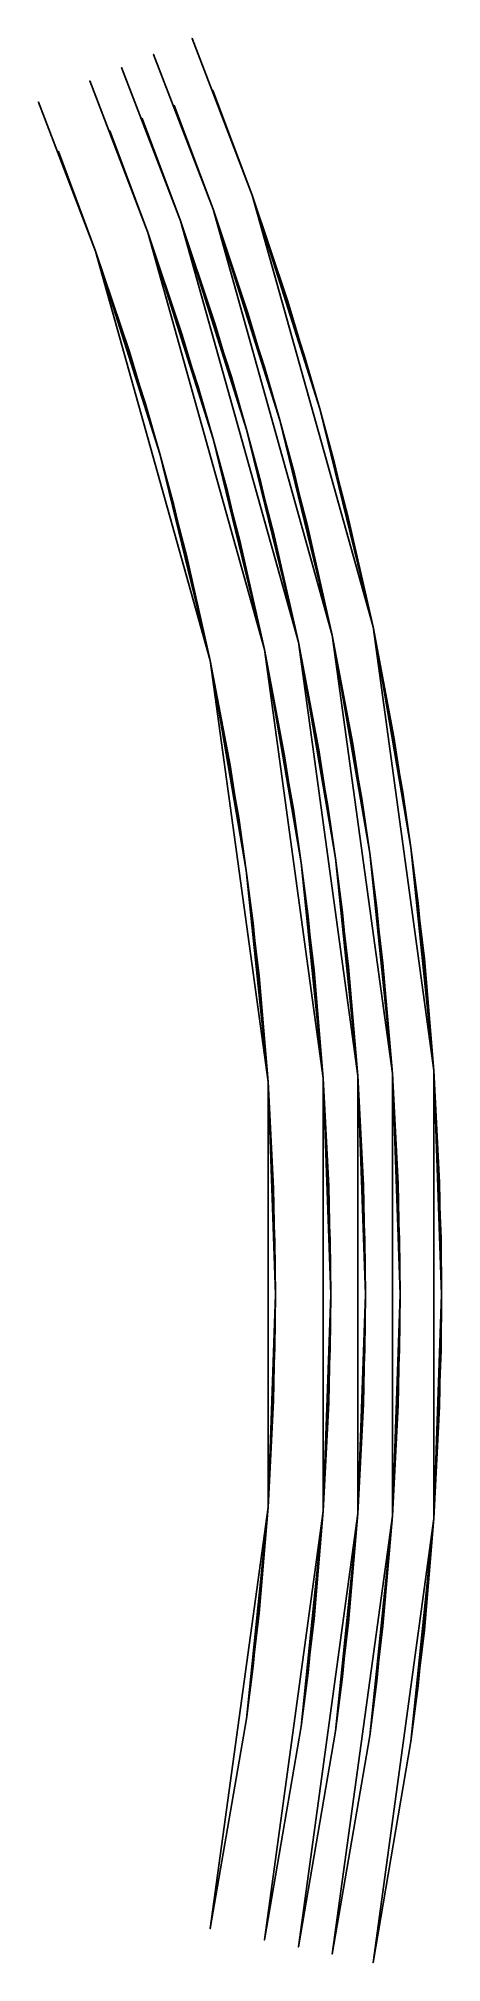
# Model space of a CAD drawing. Extents: x 20.8 to 23.7, y -4.8 to 9.1.
import ezdxf

# ---------------------------------------------------------------- set-up
doc = ezdxf.new("R2010")
doc.units = 0

msp = doc.modelspace()

# ---------------------------------------------------------------- linework, layer by layer
at = {"layer": 'Faces'}
for points in [[(22.309, 7.929, 58.948), (22.685, 6.776, 57.584), (22.309, 7.929, 56.765), (21.874, 9.06, 57.584)], [(22.026, 7.828, 58.948), (22.398, 6.69, 57.584), (22.026, 7.828, 56.765), (21.597, 8.945, 57.584)], [(22.026, 7.828, 58.948), (22.398, 6.69, 57.584), (22.026, 7.828, 56.765), (21.597, 8.945, 57.584)], [(21.555, 7.661, 58.948), (21.919, 6.547, 57.584), (21.555, 7.661, 56.765), (21.135, 8.754, 57.584)], [(21.555, 7.661, 58.948), (21.919, 6.547, 57.584), (21.555, 7.661, 56.765), (21.135, 8.754, 57.584)], [(21.791, 7.744, 58.948), (22.158, 6.619, 57.584), (21.791, 7.744, 56.765), (21.366, 8.85, 57.584)], [(21.791, 7.744, 58.948), (22.158, 6.619, 57.584), (21.791, 7.744, 56.765), (21.366, 8.85, 57.584)], [(22.309, 7.929, 56.765), (22.566, 7.163, 56.219), (22.309, 7.929, 55.674), (22.025, 8.686, 56.219)], [(22.309, 7.929, 55.674), (22.566, 7.163, 55.128), (22.309, 7.929, 54.582), (22.025, 8.686, 55.128)], [(22.309, 7.929, 54.582), (22.566, 7.163, 54.036), (22.309, 7.929, 53.49), (22.025, 8.686, 54.036)], [(21.178, 7.527, 58.948), (21.536, 6.433, 57.584), (21.178, 7.527, 56.765), (20.765, 8.601, 57.584)], [(21.791, 7.744, 56.765), (22.042, 6.996, 56.219), (21.791, 7.744, 55.674), (21.513, 8.484, 56.219)], [(21.791, 7.744, 56.765), (22.042, 6.996, 56.219), (21.791, 7.744, 55.674), (21.513, 8.484, 56.219)], [(21.791, 7.744, 55.674), (22.042, 6.996, 55.128), (21.791, 7.744, 54.582), (21.513, 8.484, 55.128)], [(21.791, 7.744, 55.674), (22.042, 6.996, 55.128), (21.791, 7.744, 54.582), (21.513, 8.484, 55.128)], [(21.791, 7.744, 54.582), (22.042, 6.996, 54.036), (21.791, 7.744, 53.49), (21.513, 8.484, 54.036)], [(21.791, 7.744, 54.582), (22.042, 6.996, 54.036), (21.791, 7.744, 53.49), (21.513, 8.484, 54.036)], [(22.026, 7.828, 56.765), (22.28, 7.072, 56.219), (22.026, 7.828, 55.674), (21.746, 8.576, 56.219)], [(22.026, 7.828, 56.765), (22.28, 7.072, 56.219), (22.026, 7.828, 55.674), (21.746, 8.576, 56.219)], [(22.026, 7.828, 55.674), (22.28, 7.072, 55.128), (22.026, 7.828, 54.582), (21.746, 8.576, 55.128)], [(22.026, 7.828, 55.674), (22.28, 7.072, 55.128), (22.026, 7.828, 54.582), (21.746, 8.576, 55.128)], [(22.026, 7.828, 54.582), (22.28, 7.072, 54.036), (22.026, 7.828, 53.49), (21.746, 8.576, 54.036)], [(22.026, 7.828, 54.582), (22.28, 7.072, 54.036), (22.026, 7.828, 53.49), (21.746, 8.576, 54.036)], [(21.555, 7.661, 56.765), (21.804, 6.921, 56.219), (21.555, 7.661, 55.674), (21.281, 8.393, 56.219)], [(21.555, 7.661, 56.765), (21.804, 6.921, 56.219), (21.555, 7.661, 55.674), (21.281, 8.393, 56.219)], [(21.555, 7.661, 55.674), (21.804, 6.921, 55.128), (21.555, 7.661, 54.582), (21.281, 8.393, 55.128)], [(21.555, 7.661, 55.674), (21.804, 6.921, 55.128), (21.555, 7.661, 54.582), (21.281, 8.393, 55.128)], [(21.555, 7.661, 54.582), (21.804, 6.921, 54.036), (21.555, 7.661, 53.49), (21.281, 8.393, 54.036)], [(21.555, 7.661, 54.582), (21.804, 6.921, 54.036), (21.555, 7.661, 53.49), (21.281, 8.393, 54.036)], [(21.178, 7.527, 56.765), (21.423, 6.8, 56.219), (21.178, 7.527, 55.674), (20.909, 8.246, 56.219)], [(21.178, 7.527, 55.674), (21.423, 6.8, 55.128), (21.178, 7.527, 54.582), (20.909, 8.246, 55.128)], [(21.178, 7.527, 54.582), (21.423, 6.8, 54.036), (21.178, 7.527, 53.49), (20.909, 8.246, 54.036)], [(22.309, 7.929, 56.765), (22.685, 6.776, 57.584), (22.798, 6.388, 57.129), (22.566, 7.163, 56.219)], [(22.309, 7.929, 58.948), (23.181, 4.817, 58.948), (22.798, 6.388, 57.857)], [(22.309, 7.929, 58.948), (22.798, 6.388, 57.857), (22.685, 6.776, 57.584)], [(22.566, 7.163, 56.219), (22.798, 6.388, 55.674), (22.566, 7.163, 55.128), (22.309, 7.929, 55.674)], [(22.566, 7.163, 55.128), (22.798, 6.388, 54.582), (22.566, 7.163, 54.036), (22.309, 7.929, 54.582)], [(22.566, 7.163, 54.036), (22.798, 6.388, 53.49), (22.566, 7.163, 52.944), (22.309, 7.929, 53.49)], [(22.026, 7.828, 56.765), (22.398, 6.69, 57.584), (22.509, 6.307, 57.129), (22.28, 7.072, 56.219)], [(22.026, 7.828, 56.765), (22.398, 6.69, 57.584), (22.509, 6.307, 57.129), (22.28, 7.072, 56.219)], [(22.026, 7.828, 58.948), (22.887, 4.756, 58.948), (22.509, 6.307, 57.857)], [(22.026, 7.828, 58.948), (22.887, 4.756, 58.948), (22.509, 6.307, 57.857)], [(22.026, 7.828, 58.948), (22.509, 6.307, 57.857), (22.398, 6.69, 57.584)], [(22.026, 7.828, 58.948), (22.509, 6.307, 57.857), (22.398, 6.69, 57.584)], [(22.28, 7.072, 56.219), (22.509, 6.307, 55.674), (22.28, 7.072, 55.128), (22.026, 7.828, 55.674)], [(22.28, 7.072, 56.219), (22.509, 6.307, 55.674), (22.28, 7.072, 55.128), (22.026, 7.828, 55.674)], [(22.28, 7.072, 55.128), (22.509, 6.307, 54.582), (22.28, 7.072, 54.036), (22.026, 7.828, 54.582)], [(22.28, 7.072, 55.128), (22.509, 6.307, 54.582), (22.28, 7.072, 54.036), (22.026, 7.828, 54.582)], [(22.28, 7.072, 54.036), (22.509, 6.307, 53.49), (22.28, 7.072, 52.944), (22.026, 7.828, 53.49)], [(22.28, 7.072, 54.036), (22.509, 6.307, 53.49), (22.28, 7.072, 52.944), (22.026, 7.828, 53.49)], [(21.555, 7.661, 56.765), (21.919, 6.547, 57.584), (22.027, 6.172, 57.129), (21.804, 6.921, 56.219)], [(21.555, 7.661, 56.765), (21.919, 6.547, 57.584), (22.027, 6.172, 57.129), (21.804, 6.921, 56.219)], [(21.555, 7.661, 58.948), (22.397, 4.654, 58.948), (22.027, 6.172, 57.857)], [(21.555, 7.661, 58.948), (22.397, 4.654, 58.948), (22.027, 6.172, 57.857)], [(21.555, 7.661, 58.948), (22.027, 6.172, 57.857), (21.919, 6.547, 57.584)], [(21.555, 7.661, 58.948), (22.027, 6.172, 57.857), (21.919, 6.547, 57.584)], [(21.804, 6.921, 56.219), (22.027, 6.172, 55.674), (21.804, 6.921, 55.128), (21.555, 7.661, 55.674)], [(21.804, 6.921, 56.219), (22.027, 6.172, 55.674), (21.804, 6.921, 55.128), (21.555, 7.661, 55.674)], [(21.804, 6.921, 55.128), (22.027, 6.172, 54.582), (21.804, 6.921, 54.036), (21.555, 7.661, 54.582)], [(21.804, 6.921, 55.128), (22.027, 6.172, 54.582), (21.804, 6.921, 54.036), (21.555, 7.661, 54.582)], [(21.804, 6.921, 54.036), (22.027, 6.172, 53.49), (21.804, 6.921, 52.944), (21.555, 7.661, 53.49)], [(21.804, 6.921, 54.036), (22.027, 6.172, 53.49), (21.804, 6.921, 52.944), (21.555, 7.661, 53.49)], [(21.791, 7.744, 56.765), (22.158, 6.619, 57.584), (22.268, 6.239, 57.129), (22.042, 6.996, 56.219)], [(21.791, 7.744, 56.765), (22.158, 6.619, 57.584), (22.268, 6.239, 57.129), (22.042, 6.996, 56.219)], [(21.791, 7.744, 58.948), (22.642, 4.705, 58.948), (22.268, 6.239, 57.857)], [(21.791, 7.744, 58.948), (22.642, 4.705, 58.948), (22.268, 6.239, 57.857)], [(21.791, 7.744, 58.948), (22.268, 6.239, 57.857), (22.158, 6.619, 57.584)], [(21.791, 7.744, 58.948), (22.268, 6.239, 57.857), (22.158, 6.619, 57.584)], [(22.042, 6.996, 56.219), (22.268, 6.239, 55.674), (22.042, 6.996, 55.128), (21.791, 7.744, 55.674)], [(22.042, 6.996, 56.219), (22.268, 6.239, 55.674), (22.042, 6.996, 55.128), (21.791, 7.744, 55.674)], [(22.042, 6.996, 55.128), (22.268, 6.239, 54.582), (22.042, 6.996, 54.036), (21.791, 7.744, 54.582)], [(22.042, 6.996, 55.128), (22.268, 6.239, 54.582), (22.042, 6.996, 54.036), (21.791, 7.744, 54.582)], [(22.042, 6.996, 54.036), (22.268, 6.239, 53.49), (22.042, 6.996, 52.944), (21.791, 7.744, 53.49)], [(22.042, 6.996, 54.036), (22.268, 6.239, 53.49), (22.042, 6.996, 52.944), (21.791, 7.744, 53.49)], [(21.178, 7.527, 56.765), (21.536, 6.433, 57.584), (21.642, 6.064, 57.129), (21.423, 6.8, 56.219)], [(21.178, 7.527, 58.948), (22.006, 4.573, 58.948), (21.642, 6.064, 57.857)], [(21.178, 7.527, 58.948), (21.642, 6.064, 57.857), (21.536, 6.433, 57.584)], [(21.423, 6.8, 56.219), (21.642, 6.064, 55.674), (21.423, 6.8, 55.128), (21.178, 7.527, 55.674)], [(21.423, 6.8, 55.128), (21.642, 6.064, 54.582), (21.423, 6.8, 54.036), (21.178, 7.527, 54.582)], [(21.423, 6.8, 54.036), (21.642, 6.064, 53.49), (21.423, 6.8, 52.944), (21.178, 7.527, 53.49)], [(22.566, 7.163, 56.219), (22.798, 6.388, 57.129), (23.002, 5.606, 56.219), (22.798, 6.388, 55.674)], [(22.798, 6.388, 55.674), (23.002, 5.606, 55.128), (22.798, 6.388, 54.582), (22.566, 7.163, 55.128)], [(22.798, 6.388, 54.582), (23.002, 5.606, 54.036), (22.798, 6.388, 53.49), (22.566, 7.163, 54.036)], [(22.042, 6.996, 56.219), (22.268, 6.239, 57.129), (22.468, 5.476, 56.219), (22.268, 6.239, 55.674)], [(22.042, 6.996, 56.219), (22.268, 6.239, 57.129), (22.468, 5.476, 56.219), (22.268, 6.239, 55.674)], [(22.268, 6.239, 55.674), (22.468, 5.476, 55.128), (22.268, 6.239, 54.582), (22.042, 6.996, 55.128)], [(22.268, 6.239, 55.674), (22.468, 5.476, 55.128), (22.268, 6.239, 54.582), (22.042, 6.996, 55.128)], [(22.268, 6.239, 54.582), (22.468, 5.476, 54.036), (22.268, 6.239, 53.49), (22.042, 6.996, 54.036)], [(22.268, 6.239, 54.582), (22.468, 5.476, 54.036), (22.268, 6.239, 53.49), (22.042, 6.996, 54.036)], [(22.28, 7.072, 56.219), (22.509, 6.307, 57.129), (22.711, 5.535, 56.219), (22.509, 6.307, 55.674)], [(22.28, 7.072, 56.219), (22.509, 6.307, 57.129), (22.711, 5.535, 56.219), (22.509, 6.307, 55.674)], [(22.509, 6.307, 55.674), (22.711, 5.535, 55.128), (22.509, 6.307, 54.582), (22.28, 7.072, 55.128)], [(22.509, 6.307, 55.674), (22.711, 5.535, 55.128), (22.509, 6.307, 54.582), (22.28, 7.072, 55.128)], [(22.509, 6.307, 54.582), (22.711, 5.535, 54.036), (22.509, 6.307, 53.49), (22.28, 7.072, 54.036)], [(22.509, 6.307, 54.582), (22.711, 5.535, 54.036), (22.509, 6.307, 53.49), (22.28, 7.072, 54.036)], [(21.423, 6.8, 56.219), (21.642, 6.064, 57.129), (21.837, 5.322, 56.219), (21.642, 6.064, 55.674)], [(21.642, 6.064, 55.674), (21.837, 5.322, 55.128), (21.642, 6.064, 54.582), (21.423, 6.8, 55.128)], [(21.642, 6.064, 54.582), (21.837, 5.322, 54.036), (21.642, 6.064, 53.49), (21.423, 6.8, 54.036)], [(21.804, 6.921, 56.219), (22.027, 6.172, 57.129), (22.225, 5.417, 56.219), (22.027, 6.172, 55.674)], [(21.804, 6.921, 56.219), (22.027, 6.172, 57.129), (22.225, 5.417, 56.219), (22.027, 6.172, 55.674)], [(22.027, 6.172, 55.674), (22.225, 5.417, 55.128), (22.027, 6.172, 54.582), (21.804, 6.921, 55.128)], [(22.027, 6.172, 55.674), (22.225, 5.417, 55.128), (22.027, 6.172, 54.582), (21.804, 6.921, 55.128)], [(22.027, 6.172, 54.582), (22.225, 5.417, 54.036), (22.027, 6.172, 53.49), (21.804, 6.921, 54.036)], [(22.027, 6.172, 54.582), (22.225, 5.417, 54.036), (22.027, 6.172, 53.49), (21.804, 6.921, 54.036)], [(22.398, 6.69, 57.584), (22.509, 6.307, 57.857), (22.613, 5.921, 57.584), (22.509, 6.307, 57.129)], [(22.398, 6.69, 57.584), (22.509, 6.307, 57.857), (22.613, 5.921, 57.584), (22.509, 6.307, 57.129)], [(22.685, 6.776, 57.584), (22.798, 6.388, 57.857), (22.904, 5.997, 57.584), (22.798, 6.388, 57.129)], [(21.919, 6.547, 57.584), (22.027, 6.172, 57.857), (22.13, 5.795, 57.584), (22.027, 6.172, 57.129)], [(21.919, 6.547, 57.584), (22.027, 6.172, 57.857), (22.13, 5.795, 57.584), (22.027, 6.172, 57.129)], [(22.158, 6.619, 57.584), (22.268, 6.239, 57.857), (22.372, 5.858, 57.584), (22.268, 6.239, 57.129)], [(22.158, 6.619, 57.584), (22.268, 6.239, 57.857), (22.372, 5.858, 57.584), (22.268, 6.239, 57.129)], [(21.536, 6.433, 57.584), (21.642, 6.064, 57.857), (21.743, 5.693, 57.584), (21.642, 6.064, 57.129)], [(22.798, 6.388, 57.129), (22.904, 5.997, 57.584), (23.181, 4.817, 56.765), (23.002, 5.606, 56.219)], [(23.181, 4.817, 58.948), (22.904, 5.997, 57.584), (22.798, 6.388, 57.857)], [(23.002, 5.606, 56.219), (23.181, 4.817, 55.674), (23.002, 5.606, 55.128), (22.798, 6.388, 55.674)], [(23.002, 5.606, 55.128), (23.181, 4.817, 54.582), (23.002, 5.606, 54.036), (22.798, 6.388, 54.582)], [(23.002, 5.606, 54.036), (23.181, 4.817, 53.49), (23.002, 5.606, 52.944), (22.798, 6.388, 53.49)], [(22.509, 6.307, 57.129), (22.613, 5.921, 57.584), (22.887, 4.756, 56.765), (22.711, 5.535, 56.219)], [(22.509, 6.307, 57.129), (22.613, 5.921, 57.584), (22.887, 4.756, 56.765), (22.711, 5.535, 56.219)], [(22.887, 4.756, 58.948), (22.613, 5.921, 57.584), (22.509, 6.307, 57.857)], [(22.887, 4.756, 58.948), (22.613, 5.921, 57.584), (22.509, 6.307, 57.857)], [(22.711, 5.535, 56.219), (22.887, 4.756, 55.674), (22.711, 5.535, 55.128), (22.509, 6.307, 55.674)], [(22.711, 5.535, 56.219), (22.887, 4.756, 55.674), (22.711, 5.535, 55.128), (22.509, 6.307, 55.674)], [(22.711, 5.535, 55.128), (22.887, 4.756, 54.582), (22.711, 5.535, 54.036), (22.509, 6.307, 54.582)], [(22.711, 5.535, 55.128), (22.887, 4.756, 54.582), (22.711, 5.535, 54.036), (22.509, 6.307, 54.582)], [(22.711, 5.535, 54.036), (22.887, 4.756, 53.49), (22.711, 5.535, 52.944), (22.509, 6.307, 53.49)], [(22.711, 5.535, 54.036), (22.887, 4.756, 53.49), (22.711, 5.535, 52.944), (22.509, 6.307, 53.49)], [(22.027, 6.172, 57.129), (22.13, 5.795, 57.584), (22.397, 4.654, 56.765), (22.225, 5.417, 56.219)], [(22.027, 6.172, 57.129), (22.13, 5.795, 57.584), (22.397, 4.654, 56.765), (22.225, 5.417, 56.219)], [(22.397, 4.654, 58.948), (22.13, 5.795, 57.584), (22.027, 6.172, 57.857)], [(22.397, 4.654, 58.948), (22.13, 5.795, 57.584), (22.027, 6.172, 57.857)], [(22.225, 5.417, 56.219), (22.397, 4.654, 55.674), (22.225, 5.417, 55.128), (22.027, 6.172, 55.674)], [(22.225, 5.417, 56.219), (22.397, 4.654, 55.674), (22.225, 5.417, 55.128), (22.027, 6.172, 55.674)], [(22.225, 5.417, 55.128), (22.397, 4.654, 54.582), (22.225, 5.417, 54.036), (22.027, 6.172, 54.582)], [(22.225, 5.417, 55.128), (22.397, 4.654, 54.582), (22.225, 5.417, 54.036), (22.027, 6.172, 54.582)], [(22.225, 5.417, 54.036), (22.397, 4.654, 53.49), (22.225, 5.417, 52.944), (22.027, 6.172, 53.49)], [(22.225, 5.417, 54.036), (22.397, 4.654, 53.49), (22.225, 5.417, 52.944), (22.027, 6.172, 53.49)], [(22.268, 6.239, 57.129), (22.372, 5.858, 57.584), (22.642, 4.705, 56.765), (22.468, 5.476, 56.219)], [(22.268, 6.239, 57.129), (22.372, 5.858, 57.584), (22.642, 4.705, 56.765), (22.468, 5.476, 56.219)], [(22.642, 4.705, 58.948), (22.372, 5.858, 57.584), (22.268, 6.239, 57.857)], [(22.642, 4.705, 58.948), (22.372, 5.858, 57.584), (22.268, 6.239, 57.857)], [(22.468, 5.476, 56.219), (22.642, 4.705, 55.674), (22.468, 5.476, 55.128), (22.268, 6.239, 55.674)], [(22.468, 5.476, 56.219), (22.642, 4.705, 55.674), (22.468, 5.476, 55.128), (22.268, 6.239, 55.674)], [(22.468, 5.476, 55.128), (22.642, 4.705, 54.582), (22.468, 5.476, 54.036), (22.268, 6.239, 54.582)], [(22.468, 5.476, 55.128), (22.642, 4.705, 54.582), (22.468, 5.476, 54.036), (22.268, 6.239, 54.582)], [(22.468, 5.476, 54.036), (22.642, 4.705, 53.49), (22.468, 5.476, 52.944), (22.268, 6.239, 53.49)], [(22.468, 5.476, 54.036), (22.642, 4.705, 53.49), (22.468, 5.476, 52.944), (22.268, 6.239, 53.49)], [(21.642, 6.064, 57.129), (21.743, 5.693, 57.584), (22.006, 4.573, 56.765), (21.837, 5.322, 56.219)], [(22.006, 4.573, 58.948), (21.743, 5.693, 57.584), (21.642, 6.064, 57.857)], [(21.837, 5.322, 56.219), (22.006, 4.573, 55.674), (21.837, 5.322, 55.128), (21.642, 6.064, 55.674)], [(21.837, 5.322, 55.128), (22.006, 4.573, 54.582), (21.837, 5.322, 54.036), (21.642, 6.064, 54.582)], [(21.837, 5.322, 54.036), (22.006, 4.573, 53.49), (21.837, 5.322, 52.944), (21.642, 6.064, 53.49)], [(23.181, 4.817, 58.948), (23.397, 3.624, 57.584), (23.181, 4.817, 56.765), (22.904, 5.997, 57.584)], [(22.642, 4.705, 58.948), (22.853, 3.54, 57.584), (22.642, 4.705, 56.765), (22.372, 5.858, 57.584)], [(22.642, 4.705, 58.948), (22.853, 3.54, 57.584), (22.642, 4.705, 56.765), (22.372, 5.858, 57.584)], [(22.887, 4.756, 58.948), (23.1, 3.578, 57.584), (22.887, 4.756, 56.765), (22.613, 5.921, 57.584)], [(22.887, 4.756, 58.948), (23.1, 3.578, 57.584), (22.887, 4.756, 56.765), (22.613, 5.921, 57.584)], [(22.006, 4.573, 58.948), (22.211, 3.44, 57.584), (22.006, 4.573, 56.765), (21.743, 5.693, 57.584)], [(22.397, 4.654, 58.948), (22.606, 3.502, 57.584), (22.397, 4.654, 56.765), (22.13, 5.795, 57.584)], [(22.397, 4.654, 58.948), (22.606, 3.502, 57.584), (22.397, 4.654, 56.765), (22.13, 5.795, 57.584)], [(23.181, 4.817, 56.765), (23.331, 4.023, 56.219), (23.181, 4.817, 55.674), (23.002, 5.606, 56.219)], [(23.181, 4.817, 55.674), (23.331, 4.023, 55.128), (23.181, 4.817, 54.582), (23.002, 5.606, 55.128)], [(23.181, 4.817, 54.582), (23.331, 4.023, 54.036), (23.181, 4.817, 53.49), (23.002, 5.606, 54.036)], [(22.397, 4.654, 56.765), (22.543, 3.887, 56.219), (22.397, 4.654, 55.674), (22.225, 5.417, 56.219)], [(22.397, 4.654, 56.765), (22.543, 3.887, 56.219), (22.397, 4.654, 55.674), (22.225, 5.417, 56.219)], [(22.397, 4.654, 55.674), (22.543, 3.887, 55.128), (22.397, 4.654, 54.582), (22.225, 5.417, 55.128)], [(22.397, 4.654, 55.674), (22.543, 3.887, 55.128), (22.397, 4.654, 54.582), (22.225, 5.417, 55.128)], [(22.397, 4.654, 54.582), (22.543, 3.887, 54.036), (22.397, 4.654, 53.49), (22.225, 5.417, 54.036)], [(22.397, 4.654, 54.582), (22.543, 3.887, 54.036), (22.397, 4.654, 53.49), (22.225, 5.417, 54.036)], [(22.642, 4.705, 56.765), (22.789, 3.93, 56.219), (22.642, 4.705, 55.674), (22.468, 5.476, 56.219)], [(22.642, 4.705, 56.765), (22.789, 3.93, 56.219), (22.642, 4.705, 55.674), (22.468, 5.476, 56.219)], [(22.642, 4.705, 55.674), (22.789, 3.93, 55.128), (22.642, 4.705, 54.582), (22.468, 5.476, 55.128)], [(22.642, 4.705, 55.674), (22.789, 3.93, 55.128), (22.642, 4.705, 54.582), (22.468, 5.476, 55.128)], [(22.642, 4.705, 54.582), (22.789, 3.93, 54.036), (22.642, 4.705, 53.49), (22.468, 5.476, 54.036)], [(22.642, 4.705, 54.582), (22.789, 3.93, 54.036), (22.642, 4.705, 53.49), (22.468, 5.476, 54.036)], [(22.887, 4.756, 56.765), (23.036, 3.972, 56.219), (22.887, 4.756, 55.674), (22.711, 5.535, 56.219)], [(22.887, 4.756, 56.765), (23.036, 3.972, 56.219), (22.887, 4.756, 55.674), (22.711, 5.535, 56.219)], [(22.887, 4.756, 55.674), (23.036, 3.972, 55.128), (22.887, 4.756, 54.582), (22.711, 5.535, 55.128)], [(22.887, 4.756, 55.674), (23.036, 3.972, 55.128), (22.887, 4.756, 54.582), (22.711, 5.535, 55.128)], [(22.887, 4.756, 54.582), (23.036, 3.972, 54.036), (22.887, 4.756, 53.49), (22.711, 5.535, 54.036)], [(22.887, 4.756, 54.582), (23.036, 3.972, 54.036), (22.887, 4.756, 53.49), (22.711, 5.535, 54.036)], [(22.006, 4.573, 56.765), (22.149, 3.819, 56.219), (22.006, 4.573, 55.674), (21.837, 5.322, 56.219)], [(22.006, 4.573, 55.674), (22.149, 3.819, 55.128), (22.006, 4.573, 54.582), (21.837, 5.322, 55.128)], [(22.006, 4.573, 54.582), (22.149, 3.819, 54.036), (22.006, 4.573, 53.49), (21.837, 5.322, 54.036)], [(22.887, 4.756, 58.948), (23.321, 1.595, 58.948), (23.158, 3.183, 57.857)], [(22.887, 4.756, 58.948), (23.321, 1.595, 58.948), (23.158, 3.183, 57.857)], [(22.887, 4.756, 58.948), (23.158, 3.183, 57.857), (23.1, 3.578, 57.584)], [(22.887, 4.756, 58.948), (23.158, 3.183, 57.857), (23.1, 3.578, 57.584)], [(23.1, 3.578, 57.584), (23.158, 3.183, 57.129), (23.036, 3.972, 56.219), (22.887, 4.756, 56.765)], [(23.1, 3.578, 57.584), (23.158, 3.183, 57.129), (23.036, 3.972, 56.219), (22.887, 4.756, 56.765)], [(23.036, 3.972, 56.219), (23.158, 3.183, 55.674), (23.036, 3.972, 55.128), (22.887, 4.756, 55.674)], [(23.036, 3.972, 56.219), (23.158, 3.183, 55.674), (23.036, 3.972, 55.128), (22.887, 4.756, 55.674)], [(23.036, 3.972, 55.128), (23.158, 3.183, 54.582), (23.036, 3.972, 54.036), (22.887, 4.756, 54.582)], [(23.036, 3.972, 55.128), (23.158, 3.183, 54.582), (23.036, 3.972, 54.036), (22.887, 4.756, 54.582)], [(23.036, 3.972, 54.036), (23.158, 3.183, 53.49), (23.036, 3.972, 52.944), (22.887, 4.756, 53.49)], [(23.036, 3.972, 54.036), (23.158, 3.183, 53.49), (23.036, 3.972, 52.944), (22.887, 4.756, 53.49)], [(23.181, 4.817, 58.948), (23.621, 1.616, 58.948), (23.455, 3.224, 57.857)], [(23.181, 4.817, 58.948), (23.455, 3.224, 57.857), (23.397, 3.624, 57.584)], [(23.397, 3.624, 57.584), (23.455, 3.224, 57.129), (23.331, 4.023, 56.219), (23.181, 4.817, 56.765)], [(23.331, 4.023, 56.219), (23.455, 3.224, 55.674), (23.331, 4.023, 55.128), (23.181, 4.817, 55.674)], [(23.331, 4.023, 55.128), (23.455, 3.224, 54.582), (23.331, 4.023, 54.036), (23.181, 4.817, 54.582)], [(23.331, 4.023, 54.036), (23.455, 3.224, 53.49), (23.331, 4.023, 52.944), (23.181, 4.817, 53.49)], [(22.397, 4.654, 58.948), (22.822, 1.561, 58.948), (22.663, 3.115, 57.857)], [(22.397, 4.654, 58.948), (22.822, 1.561, 58.948), (22.663, 3.115, 57.857)], [(22.397, 4.654, 58.948), (22.663, 3.115, 57.857), (22.606, 3.502, 57.584)], [(22.397, 4.654, 58.948), (22.663, 3.115, 57.857), (22.606, 3.502, 57.584)], [(22.606, 3.502, 57.584), (22.663, 3.115, 57.129), (22.543, 3.887, 56.219), (22.397, 4.654, 56.765)], [(22.606, 3.502, 57.584), (22.663, 3.115, 57.129), (22.543, 3.887, 56.219), (22.397, 4.654, 56.765)], [(22.543, 3.887, 56.219), (22.663, 3.115, 55.674), (22.543, 3.887, 55.128), (22.397, 4.654, 55.674)], [(22.543, 3.887, 56.219), (22.663, 3.115, 55.674), (22.543, 3.887, 55.128), (22.397, 4.654, 55.674)], [(22.543, 3.887, 55.128), (22.663, 3.115, 54.582), (22.543, 3.887, 54.036), (22.397, 4.654, 54.582)], [(22.543, 3.887, 55.128), (22.663, 3.115, 54.582), (22.543, 3.887, 54.036), (22.397, 4.654, 54.582)], [(22.543, 3.887, 54.036), (22.663, 3.115, 53.49), (22.543, 3.887, 52.944), (22.397, 4.654, 53.49)], [(22.543, 3.887, 54.036), (22.663, 3.115, 53.49), (22.543, 3.887, 52.944), (22.397, 4.654, 53.49)], [(22.642, 4.705, 58.948), (23.072, 1.578, 58.948), (22.91, 3.149, 57.857)], [(22.642, 4.705, 58.948), (23.072, 1.578, 58.948), (22.91, 3.149, 57.857)], [(22.642, 4.705, 58.948), (22.91, 3.149, 57.857), (22.853, 3.54, 57.584)], [(22.642, 4.705, 58.948), (22.91, 3.149, 57.857), (22.853, 3.54, 57.584)], [(22.853, 3.54, 57.584), (22.91, 3.149, 57.129), (22.789, 3.93, 56.219), (22.642, 4.705, 56.765)], [(22.853, 3.54, 57.584), (22.91, 3.149, 57.129), (22.789, 3.93, 56.219), (22.642, 4.705, 56.765)], [(22.789, 3.93, 56.219), (22.91, 3.149, 55.674), (22.789, 3.93, 55.128), (22.642, 4.705, 55.674)], [(22.789, 3.93, 56.219), (22.91, 3.149, 55.674), (22.789, 3.93, 55.128), (22.642, 4.705, 55.674)], [(22.789, 3.93, 55.128), (22.91, 3.149, 54.582), (22.789, 3.93, 54.036), (22.642, 4.705, 54.582)], [(22.789, 3.93, 55.128), (22.91, 3.149, 54.582), (22.789, 3.93, 54.036), (22.642, 4.705, 54.582)], [(22.789, 3.93, 54.036), (22.91, 3.149, 53.49), (22.789, 3.93, 52.944), (22.642, 4.705, 53.49)], [(22.789, 3.93, 54.036), (22.91, 3.149, 53.49), (22.789, 3.93, 52.944), (22.642, 4.705, 53.49)], [(22.006, 4.573, 58.948), (22.423, 1.534, 58.948), (22.266, 3.06, 57.857)], [(22.006, 4.573, 58.948), (22.266, 3.06, 57.857), (22.211, 3.44, 57.584)], [(22.211, 3.44, 57.584), (22.266, 3.06, 57.129), (22.149, 3.819, 56.219), (22.006, 4.573, 56.765)], [(22.149, 3.819, 56.219), (22.266, 3.06, 55.674), (22.149, 3.819, 55.128), (22.006, 4.573, 55.674)], [(22.149, 3.819, 55.128), (22.266, 3.06, 54.582), (22.149, 3.819, 54.036), (22.006, 4.573, 54.582)], [(22.149, 3.819, 54.036), (22.266, 3.06, 53.49), (22.149, 3.819, 52.944), (22.006, 4.573, 53.49)], [(22.543, 3.887, 56.219), (22.663, 3.115, 57.129), (22.756, 2.34, 56.219), (22.663, 3.115, 55.674)], [(22.543, 3.887, 56.219), (22.663, 3.115, 57.129), (22.756, 2.34, 56.219), (22.663, 3.115, 55.674)], [(22.663, 3.115, 55.674), (22.756, 2.34, 55.128), (22.663, 3.115, 54.582), (22.543, 3.887, 55.128)], [(22.663, 3.115, 55.674), (22.756, 2.34, 55.128), (22.663, 3.115, 54.582), (22.543, 3.887, 55.128)], [(22.663, 3.115, 54.582), (22.756, 2.34, 54.036), (22.663, 3.115, 53.49), (22.543, 3.887, 54.036)], [(22.663, 3.115, 54.582), (22.756, 2.34, 54.036), (22.663, 3.115, 53.49), (22.543, 3.887, 54.036)], [(22.789, 3.93, 56.219), (22.91, 3.149, 57.129), (23.005, 2.365, 56.219), (22.91, 3.149, 55.674)], [(22.789, 3.93, 56.219), (22.91, 3.149, 57.129), (23.005, 2.365, 56.219), (22.91, 3.149, 55.674)], [(22.91, 3.149, 55.674), (23.005, 2.365, 55.128), (22.91, 3.149, 54.582), (22.789, 3.93, 55.128)], [(22.91, 3.149, 55.674), (23.005, 2.365, 55.128), (22.91, 3.149, 54.582), (22.789, 3.93, 55.128)], [(22.91, 3.149, 54.582), (23.005, 2.365, 54.036), (22.91, 3.149, 53.49), (22.789, 3.93, 54.036)], [(22.91, 3.149, 54.582), (23.005, 2.365, 54.036), (22.91, 3.149, 53.49), (22.789, 3.93, 54.036)], [(23.036, 3.972, 56.219), (23.158, 3.183, 57.129), (23.253, 2.391, 56.219), (23.158, 3.183, 55.674)], [(23.036, 3.972, 56.219), (23.158, 3.183, 57.129), (23.253, 2.391, 56.219), (23.158, 3.183, 55.674)], [(23.158, 3.183, 55.674), (23.253, 2.391, 55.128), (23.158, 3.183, 54.582), (23.036, 3.972, 55.128)], [(23.158, 3.183, 55.674), (23.253, 2.391, 55.128), (23.158, 3.183, 54.582), (23.036, 3.972, 55.128)], [(23.158, 3.183, 54.582), (23.253, 2.391, 54.036), (23.158, 3.183, 53.49), (23.036, 3.972, 54.036)], [(23.158, 3.183, 54.582), (23.253, 2.391, 54.036), (23.158, 3.183, 53.49), (23.036, 3.972, 54.036)], [(23.331, 4.023, 56.219), (23.455, 3.224, 57.129), (23.552, 2.422, 56.219), (23.455, 3.224, 55.674)], [(23.455, 3.224, 55.674), (23.552, 2.422, 55.128), (23.455, 3.224, 54.582), (23.331, 4.023, 55.128)], [(23.455, 3.224, 54.582), (23.552, 2.422, 54.036), (23.455, 3.224, 53.49), (23.331, 4.023, 54.036)], [(22.149, 3.819, 56.219), (22.266, 3.06, 57.129), (22.358, 2.299, 56.219), (22.266, 3.06, 55.674)], [(22.266, 3.06, 55.674), (22.358, 2.299, 55.128), (22.266, 3.06, 54.582), (22.149, 3.819, 55.128)], [(22.266, 3.06, 54.582), (22.358, 2.299, 54.036), (22.266, 3.06, 53.49), (22.149, 3.819, 54.036)], [(23.397, 3.624, 57.584), (23.455, 3.224, 57.857), (23.507, 2.823, 57.584), (23.455, 3.224, 57.129)], [(22.606, 3.502, 57.584), (22.663, 3.115, 57.857), (22.713, 2.727, 57.584), (22.663, 3.115, 57.129)], [(22.606, 3.502, 57.584), (22.663, 3.115, 57.857), (22.713, 2.727, 57.584), (22.663, 3.115, 57.129)], [(22.853, 3.54, 57.584), (22.91, 3.149, 57.857), (22.961, 2.757, 57.584), (22.91, 3.149, 57.129)], [(22.853, 3.54, 57.584), (22.91, 3.149, 57.857), (22.961, 2.757, 57.584), (22.91, 3.149, 57.129)], [(23.1, 3.578, 57.584), (23.158, 3.183, 57.857), (23.209, 2.787, 57.584), (23.158, 3.183, 57.129)], [(23.1, 3.578, 57.584), (23.158, 3.183, 57.857), (23.209, 2.787, 57.584), (23.158, 3.183, 57.129)], [(22.211, 3.44, 57.584), (22.266, 3.06, 57.857), (22.315, 2.68, 57.584), (22.266, 3.06, 57.129)], [(23.621, 1.616, 58.948), (23.507, 2.823, 57.584), (23.455, 3.224, 57.857)], [(23.455, 3.224, 57.129), (23.507, 2.823, 57.584), (23.621, 1.616, 56.765), (23.552, 2.422, 56.219)], [(23.552, 2.422, 56.219), (23.621, 1.616, 55.674), (23.552, 2.422, 55.128), (23.455, 3.224, 55.674)], [(23.552, 2.422, 55.128), (23.621, 1.616, 54.582), (23.552, 2.422, 54.036), (23.455, 3.224, 54.582)], [(23.552, 2.422, 54.036), (23.621, 1.616, 53.49), (23.552, 2.422, 52.944), (23.455, 3.224, 53.49)], [(22.423, 1.534, 58.948), (22.315, 2.68, 57.584), (22.266, 3.06, 57.857)], [(22.266, 3.06, 57.129), (22.315, 2.68, 57.584), (22.423, 1.534, 56.765), (22.358, 2.299, 56.219)], [(22.358, 2.299, 56.219), (22.423, 1.534, 55.674), (22.358, 2.299, 55.128), (22.266, 3.06, 55.674)], [(22.358, 2.299, 55.128), (22.423, 1.534, 54.582), (22.358, 2.299, 54.036), (22.266, 3.06, 54.582)], [(22.358, 2.299, 54.036), (22.423, 1.534, 53.49), (22.358, 2.299, 52.944), (22.266, 3.06, 53.49)], [(22.822, 1.561, 58.948), (22.713, 2.727, 57.584), (22.663, 3.115, 57.857)], [(22.822, 1.561, 58.948), (22.713, 2.727, 57.584), (22.663, 3.115, 57.857)], [(22.663, 3.115, 57.129), (22.713, 2.727, 57.584), (22.822, 1.561, 56.765), (22.756, 2.34, 56.219)], [(22.663, 3.115, 57.129), (22.713, 2.727, 57.584), (22.822, 1.561, 56.765), (22.756, 2.34, 56.219)], [(22.756, 2.34, 56.219), (22.822, 1.561, 55.674), (22.756, 2.34, 55.128), (22.663, 3.115, 55.674)], [(22.756, 2.34, 56.219), (22.822, 1.561, 55.674), (22.756, 2.34, 55.128), (22.663, 3.115, 55.674)], [(22.756, 2.34, 55.128), (22.822, 1.561, 54.582), (22.756, 2.34, 54.036), (22.663, 3.115, 54.582)], [(22.756, 2.34, 55.128), (22.822, 1.561, 54.582), (22.756, 2.34, 54.036), (22.663, 3.115, 54.582)], [(22.756, 2.34, 54.036), (22.822, 1.561, 53.49), (22.756, 2.34, 52.944), (22.663, 3.115, 53.49)], [(22.756, 2.34, 54.036), (22.822, 1.561, 53.49), (22.756, 2.34, 52.944), (22.663, 3.115, 53.49)], [(23.072, 1.578, 58.948), (22.961, 2.757, 57.584), (22.91, 3.149, 57.857)], [(23.072, 1.578, 58.948), (22.961, 2.757, 57.584), (22.91, 3.149, 57.857)], [(22.91, 3.149, 57.129), (22.961, 2.757, 57.584), (23.072, 1.578, 56.765), (23.005, 2.365, 56.219)], [(22.91, 3.149, 57.129), (22.961, 2.757, 57.584), (23.072, 1.578, 56.765), (23.005, 2.365, 56.219)], [(23.005, 2.365, 56.219), (23.072, 1.578, 55.674), (23.005, 2.365, 55.128), (22.91, 3.149, 55.674)], [(23.005, 2.365, 56.219), (23.072, 1.578, 55.674), (23.005, 2.365, 55.128), (22.91, 3.149, 55.674)], [(23.005, 2.365, 55.128), (23.072, 1.578, 54.582), (23.005, 2.365, 54.036), (22.91, 3.149, 54.582)], [(23.005, 2.365, 55.128), (23.072, 1.578, 54.582), (23.005, 2.365, 54.036), (22.91, 3.149, 54.582)], [(23.005, 2.365, 54.036), (23.072, 1.578, 53.49), (23.005, 2.365, 52.944), (22.91, 3.149, 53.49)], [(23.005, 2.365, 54.036), (23.072, 1.578, 53.49), (23.005, 2.365, 52.944), (22.91, 3.149, 53.49)], [(23.321, 1.595, 58.948), (23.209, 2.787, 57.584), (23.158, 3.183, 57.857)], [(23.321, 1.595, 58.948), (23.209, 2.787, 57.584), (23.158, 3.183, 57.857)], [(23.158, 3.183, 57.129), (23.209, 2.787, 57.584), (23.321, 1.595, 56.765), (23.253, 2.391, 56.219)], [(23.158, 3.183, 57.129), (23.209, 2.787, 57.584), (23.321, 1.595, 56.765), (23.253, 2.391, 56.219)], [(23.253, 2.391, 56.219), (23.321, 1.595, 55.674), (23.253, 2.391, 55.128), (23.158, 3.183, 55.674)], [(23.253, 2.391, 56.219), (23.321, 1.595, 55.674), (23.253, 2.391, 55.128), (23.158, 3.183, 55.674)], [(23.253, 2.391, 55.128), (23.321, 1.595, 54.582), (23.253, 2.391, 54.036), (23.158, 3.183, 54.582)], [(23.253, 2.391, 55.128), (23.321, 1.595, 54.582), (23.253, 2.391, 54.036), (23.158, 3.183, 54.582)], [(23.253, 2.391, 54.036), (23.321, 1.595, 53.49), (23.253, 2.391, 52.944), (23.158, 3.183, 53.49)], [(23.253, 2.391, 54.036), (23.321, 1.595, 53.49), (23.253, 2.391, 52.944), (23.158, 3.183, 53.49)], [(23.321, 1.595, 58.948), (23.372, 0.399, 57.584), (23.321, 1.595, 56.765), (23.209, 2.787, 57.584)], [(23.321, 1.595, 58.948), (23.372, 0.399, 57.584), (23.321, 1.595, 56.765), (23.209, 2.787, 57.584)], [(23.621, 1.616, 58.948), (23.672, 0.404, 57.584), (23.621, 1.616, 56.765), (23.507, 2.823, 57.584)], [(22.423, 1.534, 58.948), (22.473, 0.384, 57.584), (22.423, 1.534, 56.765), (22.315, 2.68, 57.584)], [(22.822, 1.561, 58.948), (22.872, 0.391, 57.584), (22.822, 1.561, 56.765), (22.713, 2.727, 57.584)], [(22.822, 1.561, 58.948), (22.872, 0.391, 57.584), (22.822, 1.561, 56.765), (22.713, 2.727, 57.584)], [(23.072, 1.578, 58.948), (23.122, 0.395, 57.584), (23.072, 1.578, 56.765), (22.961, 2.757, 57.584)], [(23.072, 1.578, 58.948), (23.122, 0.395, 57.584), (23.072, 1.578, 56.765), (22.961, 2.757, 57.584)], [(23.072, 1.578, 56.765), (23.112, 0.79, 56.219), (23.072, 1.578, 55.674), (23.005, 2.365, 56.219)], [(23.072, 1.578, 56.765), (23.112, 0.79, 56.219), (23.072, 1.578, 55.674), (23.005, 2.365, 56.219)], [(23.072, 1.578, 55.674), (23.112, 0.79, 55.128), (23.072, 1.578, 54.582), (23.005, 2.365, 55.128)], [(23.072, 1.578, 55.674), (23.112, 0.79, 55.128), (23.072, 1.578, 54.582), (23.005, 2.365, 55.128)], [(23.072, 1.578, 54.582), (23.112, 0.79, 54.036), (23.072, 1.578, 53.49), (23.005, 2.365, 54.036)], [(23.072, 1.578, 54.582), (23.112, 0.79, 54.036), (23.072, 1.578, 53.49), (23.005, 2.365, 54.036)], [(23.321, 1.595, 56.765), (23.362, 0.799, 56.219), (23.321, 1.595, 55.674), (23.253, 2.391, 56.219)], [(23.321, 1.595, 56.765), (23.362, 0.799, 56.219), (23.321, 1.595, 55.674), (23.253, 2.391, 56.219)], [(23.321, 1.595, 55.674), (23.362, 0.799, 55.128), (23.321, 1.595, 54.582), (23.253, 2.391, 55.128)], [(23.321, 1.595, 55.674), (23.362, 0.799, 55.128), (23.321, 1.595, 54.582), (23.253, 2.391, 55.128)], [(23.321, 1.595, 54.582), (23.362, 0.799, 54.036), (23.321, 1.595, 53.49), (23.253, 2.391, 54.036)], [(23.321, 1.595, 54.582), (23.362, 0.799, 54.036), (23.321, 1.595, 53.49), (23.253, 2.391, 54.036)], [(23.621, 1.616, 56.765), (23.662, 0.809, 56.219), (23.621, 1.616, 55.674), (23.552, 2.422, 56.219)], [(23.621, 1.616, 55.674), (23.662, 0.809, 55.128), (23.621, 1.616, 54.582), (23.552, 2.422, 55.128)], [(23.621, 1.616, 54.582), (23.662, 0.809, 54.036), (23.621, 1.616, 53.49), (23.552, 2.422, 54.036)], [(22.423, 1.534, 56.765), (22.463, 0.768, 56.219), (22.423, 1.534, 55.674), (22.358, 2.299, 56.219)], [(22.423, 1.534, 55.674), (22.463, 0.768, 55.128), (22.423, 1.534, 54.582), (22.358, 2.299, 55.128)], [(22.423, 1.534, 54.582), (22.463, 0.768, 54.036), (22.423, 1.534, 53.49), (22.358, 2.299, 54.036)], [(22.822, 1.561, 56.765), (22.862, 0.782, 56.219), (22.822, 1.561, 55.674), (22.756, 2.34, 56.219)], [(22.822, 1.561, 56.765), (22.862, 0.782, 56.219), (22.822, 1.561, 55.674), (22.756, 2.34, 56.219)], [(22.822, 1.561, 55.674), (22.862, 0.782, 55.128), (22.822, 1.561, 54.582), (22.756, 2.34, 55.128)], [(22.822, 1.561, 55.674), (22.862, 0.782, 55.128), (22.822, 1.561, 54.582), (22.756, 2.34, 55.128)], [(22.822, 1.561, 54.582), (22.862, 0.782, 54.036), (22.822, 1.561, 53.49), (22.756, 2.34, 54.036)], [(22.822, 1.561, 54.582), (22.862, 0.782, 54.036), (22.822, 1.561, 53.49), (22.756, 2.34, 54.036)], [(22.423, 1.534, 56.765), (22.473, 0.384, 57.584), (22.476, 0, 57.129), (22.463, 0.768, 56.219)], [(22.423, 1.534, 58.948), (22.423, -1.533, 58.948), (22.476, 0, 57.857)], [(22.423, 1.534, 58.948), (22.476, 0, 57.857), (22.473, 0.384, 57.584)], [(22.463, 0.768, 56.219), (22.476, 0, 55.673), (22.463, 0.768, 55.128), (22.423, 1.534, 55.673)], [(22.463, 0.768, 55.128), (22.476, 0, 54.582), (22.463, 0.768, 54.036), (22.423, 1.534, 54.582)], [(22.463, 0.768, 54.036), (22.476, 0, 53.49), (22.463, 0.768, 52.944), (22.423, 1.534, 53.49)], [(22.822, 1.561, 56.765), (22.872, 0.391, 57.584), (22.876, 0, 57.129), (22.862, 0.782, 56.219)], [(22.822, 1.561, 56.765), (22.872, 0.391, 57.584), (22.876, 0, 57.129), (22.862, 0.782, 56.219)], [(22.822, 1.561, 58.948), (22.822, -1.561, 58.948), (22.876, 0, 57.857)], [(22.822, 1.561, 58.948), (22.822, -1.561, 58.948), (22.876, 0, 57.857)], [(22.822, 1.561, 58.948), (22.876, 0, 57.857), (22.872, 0.391, 57.584)], [(22.822, 1.561, 58.948), (22.876, 0, 57.857), (22.872, 0.391, 57.584)], [(22.862, 0.782, 56.219), (22.876, 0, 55.673), (22.862, 0.782, 55.128), (22.822, 1.561, 55.673)], [(22.862, 0.782, 56.219), (22.876, 0, 55.673), (22.862, 0.782, 55.128), (22.822, 1.561, 55.673)], [(22.862, 0.782, 55.128), (22.876, 0, 54.582), (22.862, 0.782, 54.036), (22.822, 1.561, 54.582)], [(22.862, 0.782, 55.128), (22.876, 0, 54.582), (22.862, 0.782, 54.036), (22.822, 1.561, 54.582)], [(22.862, 0.782, 54.036), (22.876, 0, 53.49), (22.862, 0.782, 52.944), (22.822, 1.561, 53.49)], [(22.862, 0.782, 54.036), (22.876, 0, 53.49), (22.862, 0.782, 52.944), (22.822, 1.561, 53.49)], [(23.072, 1.579, 56.765), (23.122, 0.395, 57.584), (23.126, 0, 57.129), (23.112, 0.79, 56.219)], [(23.072, 1.579, 56.765), (23.122, 0.395, 57.584), (23.126, 0, 57.129), (23.112, 0.79, 56.219)], [(23.072, 1.579, 58.948), (23.072, -1.578, 58.948), (23.126, 0, 57.857)], [(23.072, 1.579, 58.948), (23.072, -1.578, 58.948), (23.126, 0, 57.857)], [(23.072, 1.579, 58.948), (23.126, 0, 57.857), (23.122, 0.395, 57.584)], [(23.072, 1.579, 58.948), (23.126, 0, 57.857), (23.122, 0.395, 57.584)], [(23.112, 0.79, 56.219), (23.126, 0, 55.673), (23.112, 0.79, 55.128), (23.072, 1.579, 55.673)], [(23.112, 0.79, 56.219), (23.126, 0, 55.673), (23.112, 0.79, 55.128), (23.072, 1.579, 55.673)], [(23.112, 0.79, 55.128), (23.126, 0, 54.582), (23.112, 0.79, 54.036), (23.072, 1.579, 54.582)], [(23.112, 0.79, 55.128), (23.126, 0, 54.582), (23.112, 0.79, 54.036), (23.072, 1.579, 54.582)], [(23.112, 0.79, 54.036), (23.126, 0, 53.49), (23.112, 0.79, 52.944), (23.072, 1.579, 53.49)], [(23.112, 0.79, 54.036), (23.126, 0, 53.49), (23.112, 0.79, 52.944), (23.072, 1.579, 53.49)], [(23.321, 1.596, 56.765), (23.372, 0.4, 57.584), (23.376, 0, 57.129), (23.362, 0.799, 56.219)], [(23.321, 1.596, 56.765), (23.372, 0.4, 57.584), (23.376, 0, 57.129), (23.362, 0.799, 56.219)], [(23.321, 1.596, 58.948), (23.321, -1.595, 58.948), (23.376, 0, 57.857)], [(23.321, 1.596, 58.948), (23.321, -1.595, 58.948), (23.376, 0, 57.857)], [(23.321, 1.596, 58.948), (23.376, 0, 57.857), (23.372, 0.4, 57.584)], [(23.321, 1.596, 58.948), (23.376, 0, 57.857), (23.372, 0.4, 57.584)], [(23.362, 0.799, 56.219), (23.376, 0, 55.673), (23.362, 0.799, 55.128), (23.321, 1.596, 55.673)], [(23.362, 0.799, 56.219), (23.376, 0, 55.673), (23.362, 0.799, 55.128), (23.321, 1.596, 55.673)], [(23.362, 0.799, 55.128), (23.376, 0, 54.582), (23.362, 0.799, 54.036), (23.321, 1.596, 54.582)], [(23.362, 0.799, 55.128), (23.376, 0, 54.582), (23.362, 0.799, 54.036), (23.321, 1.596, 54.582)], [(23.362, 0.799, 54.036), (23.376, 0, 53.49), (23.362, 0.799, 52.944), (23.321, 1.596, 53.49)], [(23.362, 0.799, 54.036), (23.376, 0, 53.49), (23.362, 0.799, 52.944), (23.321, 1.596, 53.49)], [(23.621, 1.616, 56.765), (23.672, 0.405, 57.584), (23.676, 0, 57.129), (23.662, 0.809, 56.219)], [(23.621, 1.616, 58.948), (23.621, -1.615, 58.948), (23.676, 0, 57.857)], [(23.621, 1.616, 58.948), (23.676, 0, 57.857), (23.672, 0.405, 57.584)], [(23.662, 0.809, 56.219), (23.676, 0, 55.673), (23.662, 0.809, 55.128), (23.621, 1.616, 55.673)], [(23.662, 0.809, 55.128), (23.676, 0, 54.582), (23.662, 0.809, 54.036), (23.621, 1.616, 54.582)], [(23.662, 0.809, 54.036), (23.676, 0, 53.49), (23.662, 0.809, 52.944), (23.621, 1.616, 53.49)], [(22.463, 0.768, 56.219), (22.476, 0, 57.129), (22.463, -0.766, 56.219), (22.476, 0, 55.674)], [(22.476, 0, 55.673), (22.463, -0.766, 55.128), (22.476, 0, 54.582), (22.463, 0.768, 55.128)], [(22.476, 0, 54.582), (22.463, -0.766, 54.036), (22.476, 0, 53.49), (22.463, 0.768, 54.036)], [(22.862, 0.782, 56.219), (22.876, 0, 57.129), (22.862, -0.78, 56.219), (22.876, 0, 55.674)], [(22.862, 0.782, 56.219), (22.876, 0, 57.129), (22.862, -0.78, 56.219), (22.876, 0, 55.674)], [(22.876, 0, 55.673), (22.862, -0.78, 55.128), (22.876, 0, 54.582), (22.862, 0.782, 55.128)], [(22.876, 0, 55.673), (22.862, -0.78, 55.128), (22.876, 0, 54.582), (22.862, 0.782, 55.128)], [(22.876, 0, 54.582), (22.862, -0.78, 54.036), (22.876, 0, 53.49), (22.862, 0.782, 54.036)], [(22.876, 0, 54.582), (22.862, -0.78, 54.036), (22.876, 0, 53.49), (22.862, 0.782, 54.036)], [(23.112, 0.79, 56.219), (23.126, 0, 57.129), (23.112, -0.789, 56.219), (23.126, 0, 55.674)], [(23.112, 0.79, 56.219), (23.126, 0, 57.129), (23.112, -0.789, 56.219), (23.126, 0, 55.674)], [(23.126, 0, 55.673), (23.112, -0.789, 55.128), (23.126, 0, 54.582), (23.112, 0.79, 55.128)], [(23.126, 0, 55.673), (23.112, -0.789, 55.128), (23.126, 0, 54.582), (23.112, 0.79, 55.128)], [(23.126, 0, 54.582), (23.112, -0.789, 54.036), (23.126, 0, 53.49), (23.112, 0.79, 54.036)], [(23.126, 0, 54.582), (23.112, -0.789, 54.036), (23.126, 0, 53.49), (23.112, 0.79, 54.036)], [(23.362, 0.799, 56.219), (23.376, 0, 57.129), (23.362, -0.797, 56.219), (23.376, 0, 55.674)], [(23.362, 0.799, 56.219), (23.376, 0, 57.129), (23.362, -0.797, 56.219), (23.376, 0, 55.674)], [(23.376, 0, 55.673), (23.362, -0.797, 55.128), (23.376, 0, 54.582), (23.362, 0.799, 55.128)], [(23.376, 0, 55.673), (23.362, -0.797, 55.128), (23.376, 0, 54.582), (23.362, 0.799, 55.128)], [(23.376, 0, 54.582), (23.362, -0.797, 54.036), (23.376, 0, 53.49), (23.362, 0.799, 54.036)], [(23.376, 0, 54.582), (23.362, -0.797, 54.036), (23.376, 0, 53.49), (23.362, 0.799, 54.036)], [(23.662, 0.809, 56.219), (23.676, 0, 57.129), (23.662, -0.807, 56.219), (23.676, 0, 55.674)], [(23.676, 0, 55.673), (23.662, -0.807, 55.128), (23.676, 0, 54.582), (23.662, 0.809, 55.128)], [(23.676, 0, 54.582), (23.662, -0.807, 54.036), (23.676, 0, 53.49), (23.662, 0.809, 54.036)], [(22.473, 0.384, 57.584), (22.476, 0, 57.857), (22.473, -0.384, 57.584), (22.476, 0, 57.129)], [(22.872, 0.391, 57.584), (22.876, 0, 57.857), (22.872, -0.39, 57.584), (22.876, 0, 57.129)], [(22.872, 0.391, 57.584), (22.876, 0, 57.857), (22.872, -0.39, 57.584), (22.876, 0, 57.129)], [(23.122, 0.395, 57.584), (23.126, 0, 57.857), (23.122, -0.395, 57.584), (23.126, 0, 57.129)], [(23.122, 0.395, 57.584), (23.126, 0, 57.857), (23.122, -0.395, 57.584), (23.126, 0, 57.129)], [(23.372, 0.4, 57.584), (23.376, 0, 57.857), (23.372, -0.399, 57.584), (23.376, 0, 57.129)], [(23.372, 0.4, 57.584), (23.376, 0, 57.857), (23.372, -0.399, 57.584), (23.376, 0, 57.129)], [(23.672, 0.405, 57.584), (23.676, 0, 57.857), (23.672, -0.404, 57.584), (23.676, 0, 57.129)], [(22.476, 0, 57.129), (22.473, -0.384, 57.584), (22.423, -1.533, 56.765), (22.463, -0.766, 56.219)], [(22.423, -1.533, 58.948), (22.473, -0.384, 57.584), (22.476, 0, 57.857)], [(22.463, -0.766, 56.219), (22.423, -1.533, 55.673), (22.463, -0.766, 55.128), (22.476, 0, 55.673)], [(22.463, -0.766, 55.128), (22.423, -1.533, 54.582), (22.463, -0.766, 54.036), (22.476, 0, 54.582)], [(22.463, -0.766, 54.036), (22.423, -1.533, 53.49), (22.463, -0.766, 52.944), (22.476, 0, 53.49)], [(22.876, 0, 57.129), (22.872, -0.39, 57.584), (22.822, -1.561, 56.765), (22.862, -0.78, 56.219)], [(22.876, 0, 57.129), (22.872, -0.39, 57.584), (22.822, -1.561, 56.765), (22.862, -0.78, 56.219)], [(22.822, -1.561, 58.948), (22.872, -0.39, 57.584), (22.876, 0, 57.857)], [(22.822, -1.561, 58.948), (22.872, -0.39, 57.584), (22.876, 0, 57.857)], [(22.862, -0.78, 56.219), (22.822, -1.561, 55.673), (22.862, -0.78, 55.128), (22.876, 0, 55.673)], [(22.862, -0.78, 56.219), (22.822, -1.561, 55.673), (22.862, -0.78, 55.128), (22.876, 0, 55.673)], [(22.862, -0.78, 55.128), (22.822, -1.561, 54.582), (22.862, -0.78, 54.036), (22.876, 0, 54.582)], [(22.862, -0.78, 55.128), (22.822, -1.561, 54.582), (22.862, -0.78, 54.036), (22.876, 0, 54.582)], [(22.862, -0.78, 54.036), (22.822, -1.561, 53.49), (22.862, -0.78, 52.944), (22.876, 0, 53.49)], [(22.862, -0.78, 54.036), (22.822, -1.561, 53.49), (22.862, -0.78, 52.944), (22.876, 0, 53.49)], [(23.126, 0, 57.129), (23.122, -0.395, 57.584), (23.072, -1.578, 56.765), (23.112, -0.789, 56.219)], [(23.126, 0, 57.129), (23.122, -0.395, 57.584), (23.072, -1.578, 56.765), (23.112, -0.789, 56.219)], [(23.072, -1.578, 58.948), (23.122, -0.395, 57.584), (23.126, 0, 57.857)], [(23.072, -1.578, 58.948), (23.122, -0.395, 57.584), (23.126, 0, 57.857)], [(23.112, -0.789, 56.219), (23.072, -1.578, 55.673), (23.112, -0.789, 55.128), (23.126, 0, 55.673)], [(23.112, -0.789, 56.219), (23.072, -1.578, 55.673), (23.112, -0.789, 55.128), (23.126, 0, 55.673)], [(23.112, -0.789, 55.128), (23.072, -1.578, 54.582), (23.112, -0.789, 54.036), (23.126, 0, 54.582)], [(23.112, -0.789, 55.128), (23.072, -1.578, 54.582), (23.112, -0.789, 54.036), (23.126, 0, 54.582)], [(23.112, -0.789, 54.036), (23.072, -1.578, 53.49), (23.112, -0.789, 52.944), (23.126, 0, 53.49)], [(23.112, -0.789, 54.036), (23.072, -1.578, 53.49), (23.112, -0.789, 52.944), (23.126, 0, 53.49)], [(23.376, 0, 57.129), (23.372, -0.399, 57.584), (23.321, -1.595, 56.765), (23.362, -0.797, 56.219)], [(23.376, 0, 57.129), (23.372, -0.399, 57.584), (23.321, -1.595, 56.765), (23.362, -0.797, 56.219)], [(23.321, -1.595, 58.948), (23.372, -0.399, 57.584), (23.376, 0, 57.857)], [(23.321, -1.595, 58.948), (23.372, -0.399, 57.584), (23.376, 0, 57.857)], [(23.362, -0.797, 56.219), (23.321, -1.595, 55.673), (23.362, -0.797, 55.128), (23.376, 0, 55.673)], [(23.362, -0.797, 56.219), (23.321, -1.595, 55.673), (23.362, -0.797, 55.128), (23.376, 0, 55.673)], [(23.362, -0.797, 55.128), (23.321, -1.595, 54.582), (23.362, -0.797, 54.036), (23.376, 0, 54.582)], [(23.362, -0.797, 55.128), (23.321, -1.595, 54.582), (23.362, -0.797, 54.036), (23.376, 0, 54.582)], [(23.362, -0.797, 54.036), (23.321, -1.595, 53.49), (23.362, -0.797, 52.944), (23.376, 0, 53.49)], [(23.362, -0.797, 54.036), (23.321, -1.595, 53.49), (23.362, -0.797, 52.944), (23.376, 0, 53.49)], [(23.676, 0, 57.129), (23.672, -0.404, 57.584), (23.621, -1.615, 56.765), (23.662, -0.807, 56.219)], [(23.621, -1.615, 58.948), (23.672, -0.404, 57.584), (23.676, 0, 57.857)], [(23.662, -0.807, 56.219), (23.621, -1.615, 55.673), (23.662, -0.807, 55.128), (23.676, 0, 55.673)], [(23.662, -0.807, 55.128), (23.621, -1.615, 54.582), (23.662, -0.807, 54.036), (23.676, 0, 54.582)], [(23.662, -0.807, 54.036), (23.621, -1.615, 53.49), (23.662, -0.807, 52.944), (23.676, 0, 53.49)], [(22.423, -1.533, 58.948), (22.316, -2.679, 57.584), (22.423, -1.533, 56.765), (22.473, -0.384, 57.584)], [(22.822, -1.561, 58.948), (22.713, -2.727, 57.584), (22.822, -1.561, 56.765), (22.872, -0.39, 57.584)], [(22.822, -1.561, 58.948), (22.713, -2.727, 57.584), (22.822, -1.561, 56.765), (22.872, -0.39, 57.584)], [(23.072, -1.578, 58.948), (22.961, -2.757, 57.584), (23.072, -1.578, 56.765), (23.122, -0.395, 57.584)], [(23.072, -1.578, 58.948), (22.961, -2.757, 57.584), (23.072, -1.578, 56.765), (23.122, -0.395, 57.584)], [(23.321, -1.595, 58.948), (23.209, -2.787, 57.584), (23.321, -1.595, 56.765), (23.372, -0.399, 57.584)], [(23.321, -1.595, 58.948), (23.209, -2.787, 57.584), (23.321, -1.595, 56.765), (23.372, -0.399, 57.584)], [(23.621, -1.615, 58.948), (23.507, -2.822, 57.584), (23.621, -1.615, 56.765), (23.672, -0.404, 57.584)], [(22.423, -1.533, 56.765), (22.358, -2.298, 56.219), (22.423, -1.533, 55.674), (22.463, -0.766, 56.219)], [(22.423, -1.533, 55.673), (22.358, -2.298, 55.128), (22.423, -1.533, 54.582), (22.463, -0.766, 55.128)], [(22.423, -1.533, 54.582), (22.358, -2.298, 54.036), (22.423, -1.533, 53.49), (22.463, -0.766, 54.036)], [(22.822, -1.561, 56.765), (22.756, -2.338, 56.219), (22.822, -1.561, 55.674), (22.862, -0.78, 56.219)], [(22.822, -1.561, 56.765), (22.756, -2.338, 56.219), (22.822, -1.561, 55.674), (22.862, -0.78, 56.219)], [(22.822, -1.561, 55.673), (22.756, -2.338, 55.128), (22.822, -1.561, 54.582), (22.862, -0.78, 55.128)], [(22.822, -1.561, 55.673), (22.756, -2.338, 55.128), (22.822, -1.561, 54.582), (22.862, -0.78, 55.128)], [(22.822, -1.561, 54.582), (22.756, -2.338, 54.036), (22.822, -1.561, 53.49), (22.862, -0.78, 54.036)], [(22.822, -1.561, 54.582), (22.756, -2.338, 54.036), (22.822, -1.561, 53.49), (22.862, -0.78, 54.036)], [(23.072, -1.578, 56.765), (23.005, -2.364, 56.219), (23.072, -1.578, 55.674), (23.112, -0.789, 56.219)], [(23.072, -1.578, 56.765), (23.005, -2.364, 56.219), (23.072, -1.578, 55.674), (23.112, -0.789, 56.219)], [(23.072, -1.578, 55.673), (23.005, -2.364, 55.128), (23.072, -1.578, 54.582), (23.112, -0.789, 55.128)], [(23.072, -1.578, 55.673), (23.005, -2.364, 55.128), (23.072, -1.578, 54.582), (23.112, -0.789, 55.128)], [(23.072, -1.578, 54.582), (23.005, -2.364, 54.036), (23.072, -1.578, 53.49), (23.112, -0.789, 54.036)], [(23.072, -1.578, 54.582), (23.005, -2.364, 54.036), (23.072, -1.578, 53.49), (23.112, -0.789, 54.036)], [(23.321, -1.595, 56.765), (23.253, -2.39, 56.219), (23.321, -1.595, 55.674), (23.362, -0.797, 56.219)], [(23.321, -1.595, 56.765), (23.253, -2.39, 56.219), (23.321, -1.595, 55.674), (23.362, -0.797, 56.219)], [(23.321, -1.595, 55.673), (23.253, -2.39, 55.128), (23.321, -1.595, 54.582), (23.362, -0.797, 55.128)], [(23.321, -1.595, 55.673), (23.253, -2.39, 55.128), (23.321, -1.595, 54.582), (23.362, -0.797, 55.128)], [(23.321, -1.595, 54.582), (23.253, -2.39, 54.036), (23.321, -1.595, 53.49), (23.362, -0.797, 54.036)], [(23.321, -1.595, 54.582), (23.253, -2.39, 54.036), (23.321, -1.595, 53.49), (23.362, -0.797, 54.036)], [(23.621, -1.615, 56.765), (23.552, -2.42, 56.219), (23.621, -1.615, 55.674), (23.662, -0.807, 56.219)], [(23.621, -1.615, 55.673), (23.552, -2.42, 55.128), (23.621, -1.615, 54.582), (23.662, -0.807, 55.128)], [(23.621, -1.615, 54.582), (23.552, -2.42, 54.036), (23.621, -1.615, 53.49), (23.662, -0.807, 54.036)], [(22.423, -1.533, 58.948), (22.006, -4.572, 58.948), (22.267, -3.06, 57.857)], [(22.423, -1.533, 58.948), (22.267, -3.06, 57.857), (22.316, -2.679, 57.584)], [(22.316, -2.679, 57.584), (22.267, -3.06, 57.129), (22.358, -2.298, 56.219), (22.423, -1.533, 56.765)], [(22.358, -2.298, 56.219), (22.267, -3.06, 55.673), (22.358, -2.298, 55.128), (22.423, -1.533, 55.673)], [(22.358, -2.298, 55.128), (22.267, -3.06, 54.582), (22.358, -2.298, 54.036), (22.423, -1.533, 54.582)], [(22.358, -2.298, 54.036), (22.267, -3.06, 53.49), (22.358, -2.298, 52.944), (22.423, -1.533, 53.49)], [(22.822, -1.561, 58.948), (22.397, -4.654, 58.948), (22.663, -3.115, 57.857)], [(22.822, -1.561, 58.948), (22.397, -4.654, 58.948), (22.663, -3.115, 57.857)], [(23.072, -1.578, 58.948), (22.642, -4.705, 58.948), (22.91, -3.149, 57.857)], [(23.072, -1.578, 58.948), (22.642, -4.705, 58.948), (22.91, -3.149, 57.857)], [(22.822, -1.561, 58.948), (22.663, -3.115, 57.857), (22.713, -2.727, 57.584)], [(22.822, -1.561, 58.948), (22.663, -3.115, 57.857), (22.713, -2.727, 57.584)], [(22.713, -2.727, 57.584), (22.663, -3.115, 57.129), (22.756, -2.338, 56.219), (22.822, -1.561, 56.765)], [(22.713, -2.727, 57.584), (22.663, -3.115, 57.129), (22.756, -2.338, 56.219), (22.822, -1.561, 56.765)], [(22.756, -2.338, 56.219), (22.663, -3.115, 55.673), (22.756, -2.338, 55.128), (22.822, -1.561, 55.673)], [(22.756, -2.338, 56.219), (22.663, -3.115, 55.673), (22.756, -2.338, 55.128), (22.822, -1.561, 55.673)], [(22.756, -2.338, 55.128), (22.663, -3.115, 54.582), (22.756, -2.338, 54.036), (22.822, -1.561, 54.582)], [(22.756, -2.338, 55.128), (22.663, -3.115, 54.582), (22.756, -2.338, 54.036), (22.822, -1.561, 54.582)], [(22.756, -2.338, 54.036), (22.663, -3.115, 53.49), (22.756, -2.338, 52.944), (22.822, -1.561, 53.49)], [(22.756, -2.338, 54.036), (22.663, -3.115, 53.49), (22.756, -2.338, 52.944), (22.822, -1.561, 53.49)], [(23.321, -1.595, 58.948), (22.887, -4.756, 58.948), (23.158, -3.183, 57.857)], [(23.321, -1.595, 58.948), (22.887, -4.756, 58.948), (23.158, -3.183, 57.857)], [(23.072, -1.578, 58.948), (22.91, -3.149, 57.857), (22.961, -2.757, 57.584)], [(23.072, -1.578, 58.948), (22.91, -3.149, 57.857), (22.961, -2.757, 57.584)], [(22.961, -2.757, 57.584), (22.91, -3.149, 57.129), (23.005, -2.364, 56.219), (23.072, -1.578, 56.765)], [(22.961, -2.757, 57.584), (22.91, -3.149, 57.129), (23.005, -2.364, 56.219), (23.072, -1.578, 56.765)], [(23.005, -2.364, 56.219), (22.91, -3.149, 55.673), (23.005, -2.364, 55.128), (23.072, -1.578, 55.673)], [(23.005, -2.364, 56.219), (22.91, -3.149, 55.673), (23.005, -2.364, 55.128), (23.072, -1.578, 55.673)], [(23.005, -2.364, 55.128), (22.91, -3.149, 54.582), (23.005, -2.364, 54.036), (23.072, -1.578, 54.582)], [(23.005, -2.364, 55.128), (22.91, -3.149, 54.582), (23.005, -2.364, 54.036), (23.072, -1.578, 54.582)], [(23.005, -2.364, 54.036), (22.91, -3.149, 53.49), (23.005, -2.364, 52.944), (23.072, -1.578, 53.49)], [(23.005, -2.364, 54.036), (22.91, -3.149, 53.49), (23.005, -2.364, 52.944), (23.072, -1.578, 53.49)], [(23.321, -1.595, 58.948), (23.158, -3.183, 57.857), (23.209, -2.787, 57.584)], [(23.321, -1.595, 58.948), (23.158, -3.183, 57.857), (23.209, -2.787, 57.584)], [(23.209, -2.787, 57.584), (23.158, -3.183, 57.129), (23.253, -2.39, 56.219), (23.321, -1.595, 56.765)], [(23.209, -2.787, 57.584), (23.158, -3.183, 57.129), (23.253, -2.39, 56.219), (23.321, -1.595, 56.765)], [(23.253, -2.39, 56.219), (23.158, -3.183, 55.673), (23.253, -2.39, 55.128), (23.321, -1.595, 55.673)], [(23.253, -2.39, 56.219), (23.158, -3.183, 55.673), (23.253, -2.39, 55.128), (23.321, -1.595, 55.673)], [(23.253, -2.39, 55.128), (23.158, -3.183, 54.582), (23.253, -2.39, 54.036), (23.321, -1.595, 54.582)], [(23.253, -2.39, 55.128), (23.158, -3.183, 54.582), (23.253, -2.39, 54.036), (23.321, -1.595, 54.582)], [(23.253, -2.39, 54.036), (23.158, -3.183, 53.49), (23.253, -2.39, 52.944), (23.321, -1.595, 53.49)], [(23.253, -2.39, 54.036), (23.158, -3.183, 53.49), (23.253, -2.39, 52.944), (23.321, -1.595, 53.49)], [(23.621, -1.615, 58.948), (23.181, -4.817, 58.948), (23.455, -3.223, 57.857)], [(23.621, -1.615, 58.948), (23.455, -3.223, 57.857), (23.507, -2.822, 57.584)], [(23.507, -2.822, 57.584), (23.455, -3.223, 57.129), (23.552, -2.42, 56.219), (23.621, -1.615, 56.765)], [(23.552, -2.42, 56.219), (23.455, -3.223, 55.673), (23.552, -2.42, 55.128), (23.621, -1.615, 55.673)], [(23.552, -2.42, 55.128), (23.455, -3.223, 54.582), (23.552, -2.42, 54.036), (23.621, -1.615, 54.582)], [(23.552, -2.42, 54.036), (23.455, -3.223, 53.49), (23.552, -2.42, 52.944), (23.621, -1.615, 53.49)]]:
    msp.add_3dface(points, dxfattribs=at)
at = {"layer": 'Lines'}
for p, q in [((22.026, 7.828, 54.582), (22.28, 7.072, 54.036)), ((22.026, 7.828, 56.765), (22.28, 7.072, 56.219)), ((22.509, 6.307, 57.857), (22.026, 7.828, 58.948)), ((21.804, 6.921, 55.128), (21.555, 7.661, 55.674)), ((21.555, 7.661, 58.948), (21.919, 6.547, 57.584)), ((22.042, 6.996, 54.036), (21.791, 7.744, 53.49)), ((21.791, 7.744, 54.582), (22.042, 6.996, 55.128)), ((22.042, 6.996, 56.219), (21.791, 7.744, 55.673)), ((22.158, 6.619, 57.584), (21.791, 7.744, 56.765)), ((22.042, 6.996, 54.036), (22.268, 6.239, 54.582)), ((22.268, 6.239, 55.673), (22.042, 6.996, 55.128)), ((22.042, 6.996, 56.219), (22.268, 6.239, 57.129)), ((22.28, 7.072, 54.036), (22.509, 6.307, 53.49)), ((22.509, 6.307, 55.674), (22.28, 7.072, 56.219)), ((22.027, 6.172, 54.582), (21.804, 6.921, 55.128)), ((22.027, 6.172, 57.129), (21.919, 6.547, 57.584)), ((22.268, 6.239, 57.857), (22.158, 6.619, 57.584)), ((22.711, 5.535, 55.128), (22.509, 6.307, 55.674)), ((22.509, 6.307, 57.857), (22.613, 5.921, 57.584)), ((22.027, 6.172, 54.582), (22.225, 5.417, 54.036)), ((22.225, 5.417, 56.219), (22.027, 6.172, 57.129)), ((22.468, 5.476, 54.036), (22.268, 6.239, 53.49)), ((22.468, 5.476, 55.128), (22.268, 6.239, 54.582)), ((22.268, 6.239, 55.673), (22.468, 5.476, 56.219)), ((22.642, 4.705, 58.948), (22.268, 6.239, 57.857)), ((22.268, 6.239, 57.129), (22.372, 5.858, 57.584)), ((22.372, 5.858, 57.584), (22.642, 4.705, 58.948)), ((22.613, 5.921, 57.584), (22.887, 4.756, 56.765)), ((22.225, 5.417, 54.036), (22.397, 4.654, 53.49)), ((22.225, 5.417, 56.219), (22.397, 4.654, 55.674)), ((22.468, 5.476, 54.036), (22.642, 4.705, 54.582)), ((22.642, 4.705, 55.673), (22.468, 5.476, 55.128)), ((22.468, 5.476, 56.219), (22.642, 4.705, 56.765)), ((22.887, 4.756, 54.582), (22.711, 5.535, 55.128)), ((23.036, 3.972, 54.036), (22.887, 4.756, 54.582)), ((22.887, 4.756, 56.765), (23.036, 3.972, 56.219)), ((23.158, 3.183, 57.857), (22.887, 4.756, 58.948)), ((22.543, 3.887, 55.128), (22.397, 4.654, 55.674)), ((22.397, 4.654, 58.948), (22.606, 3.502, 57.584)), ((22.789, 3.93, 54.036), (22.642, 4.705, 53.49)), ((22.789, 3.93, 55.128), (22.642, 4.705, 54.582)), ((22.642, 4.705, 55.673), (22.789, 3.93, 56.219)), ((22.853, 3.54, 57.584), (22.642, 4.705, 56.765)), ((22.663, 3.115, 54.582), (22.543, 3.887, 55.128)), ((22.91, 3.149, 54.582), (22.789, 3.93, 54.036)), ((22.789, 3.93, 55.128), (22.91, 3.149, 55.673)), ((22.91, 3.149, 57.129), (22.789, 3.93, 56.219)), ((23.158, 3.183, 53.49), (23.036, 3.972, 54.036)), ((23.158, 3.183, 55.674), (23.036, 3.972, 56.219)), ((22.663, 3.115, 57.129), (22.606, 3.502, 57.584)), ((22.853, 3.54, 57.584), (22.91, 3.149, 57.857)), ((22.663, 3.115, 54.582), (22.756, 2.34, 54.036)), ((22.756, 2.34, 56.219), (22.663, 3.115, 57.129)), ((22.91, 3.149, 53.49), (23.005, 2.365, 54.036)), ((22.91, 3.149, 54.582), (23.005, 2.365, 55.128)), ((22.91, 3.149, 55.673), (23.005, 2.365, 56.219)), ((22.91, 3.149, 57.129), (22.961, 2.757, 57.584)), ((22.91, 3.149, 57.857), (23.072, 1.578, 58.948)), ((23.158, 3.183, 55.674), (23.253, 2.391, 55.128)), ((23.158, 3.183, 57.857), (23.209, 2.787, 57.584)), ((23.321, 1.595, 56.765), (23.209, 2.787, 57.584)), ((23.072, 1.578, 58.948), (22.961, 2.757, 57.584)), ((23.005, 2.365, 54.036), (23.072, 1.578, 54.582)), ((23.005, 2.365, 55.128), (23.072, 1.578, 55.673)), ((23.072, 1.578, 56.765), (23.005, 2.365, 56.219)), ((23.253, 2.391, 55.128), (23.321, 1.595, 54.582)), ((22.822, 1.561, 53.49), (22.756, 2.34, 54.036)), ((22.756, 2.34, 56.219), (22.822, 1.561, 55.674)), ((22.822, 1.561, 55.674), (22.862, 0.782, 55.128)), ((22.822, 1.561, 58.948), (22.872, 0.391, 57.584)), ((23.112, 0.79, 54.036), (23.072, 1.578, 53.49)), ((23.112, 0.79, 55.128), (23.072, 1.578, 54.582)), ((23.112, 0.79, 56.219), (23.072, 1.578, 55.673)), ((23.122, 0.395, 57.584), (23.072, 1.578, 56.765)), ((23.376, 0, 57.857), (23.321, 1.596, 58.948)), ((23.321, 1.595, 54.582), (23.362, 0.799, 54.036)), ((23.321, 1.595, 56.765), (23.362, 0.799, 56.219)), ((22.876, 0, 54.582), (22.862, 0.782, 55.128)), ((23.112, 0.79, 54.036), (23.126, 0, 54.582)), ((23.126, 0, 55.673), (23.112, 0.79, 55.128)), ((23.126, 0, 57.129), (23.112, 0.79, 56.219)), ((23.376, 0, 53.49), (23.362, 0.799, 54.036)), ((23.362, 0.799, 56.219), (23.376, 0, 55.673)), ((22.876, 0, 57.129), (22.872, 0.391, 57.584)), ((23.126, 0, 57.857), (23.122, 0.395, 57.584)), ((22.876, 0, 54.582), (22.862, -0.78, 54.036)), ((22.876, 0, 57.129), (22.862, -0.78, 56.219)), ((23.126, 0, 57.857), (23.072, -1.578, 58.948)), ((23.126, 0, 53.49), (23.112, -0.789, 54.036)), ((23.126, 0, 54.582), (23.112, -0.789, 55.128)), ((23.126, 0, 55.673), (23.112, -0.789, 56.219)), ((23.122, -0.395, 57.584), (23.126, 0, 57.129)), ((23.376, 0, 55.673), (23.362, -0.797, 55.128)), ((23.372, -0.399, 57.584), (23.376, 0, 57.857)), ((23.072, -1.578, 58.948), (23.122, -0.395, 57.584)), ((23.372, -0.399, 57.584), (23.321, -1.595, 56.765)), ((22.822, -1.561, 53.49), (22.862, -0.78, 54.036)), ((22.822, -1.561, 55.673), (22.862, -0.78, 56.219)), ((23.112, -0.789, 54.036), (23.072, -1.578, 54.582)), ((23.072, -1.578, 55.673), (23.112, -0.789, 55.128)), ((23.072, -1.578, 56.765), (23.112, -0.789, 56.219)), ((23.362, -0.797, 55.128), (23.321, -1.595, 54.582)), ((22.822, -1.561, 58.948), (22.713, -2.727, 57.584)), ((22.822, -1.561, 55.673), (22.756, -2.338, 55.128)), ((22.961, -2.757, 57.584), (23.072, -1.578, 56.765)), ((23.072, -1.578, 53.49), (23.005, -2.364, 54.036)), ((23.005, -2.364, 55.128), (23.072, -1.578, 54.582)), ((23.072, -1.578, 55.673), (23.005, -2.364, 56.219)), ((23.158, -3.183, 57.857), (23.321, -1.595, 58.948)), ((23.253, -2.39, 54.036), (23.321, -1.595, 54.582)), ((23.253, -2.39, 56.219), (23.321, -1.595, 56.765))]:
    msp.add_line(p, q, dxfattribs=at)

doc.saveas('drawing.dxf')
